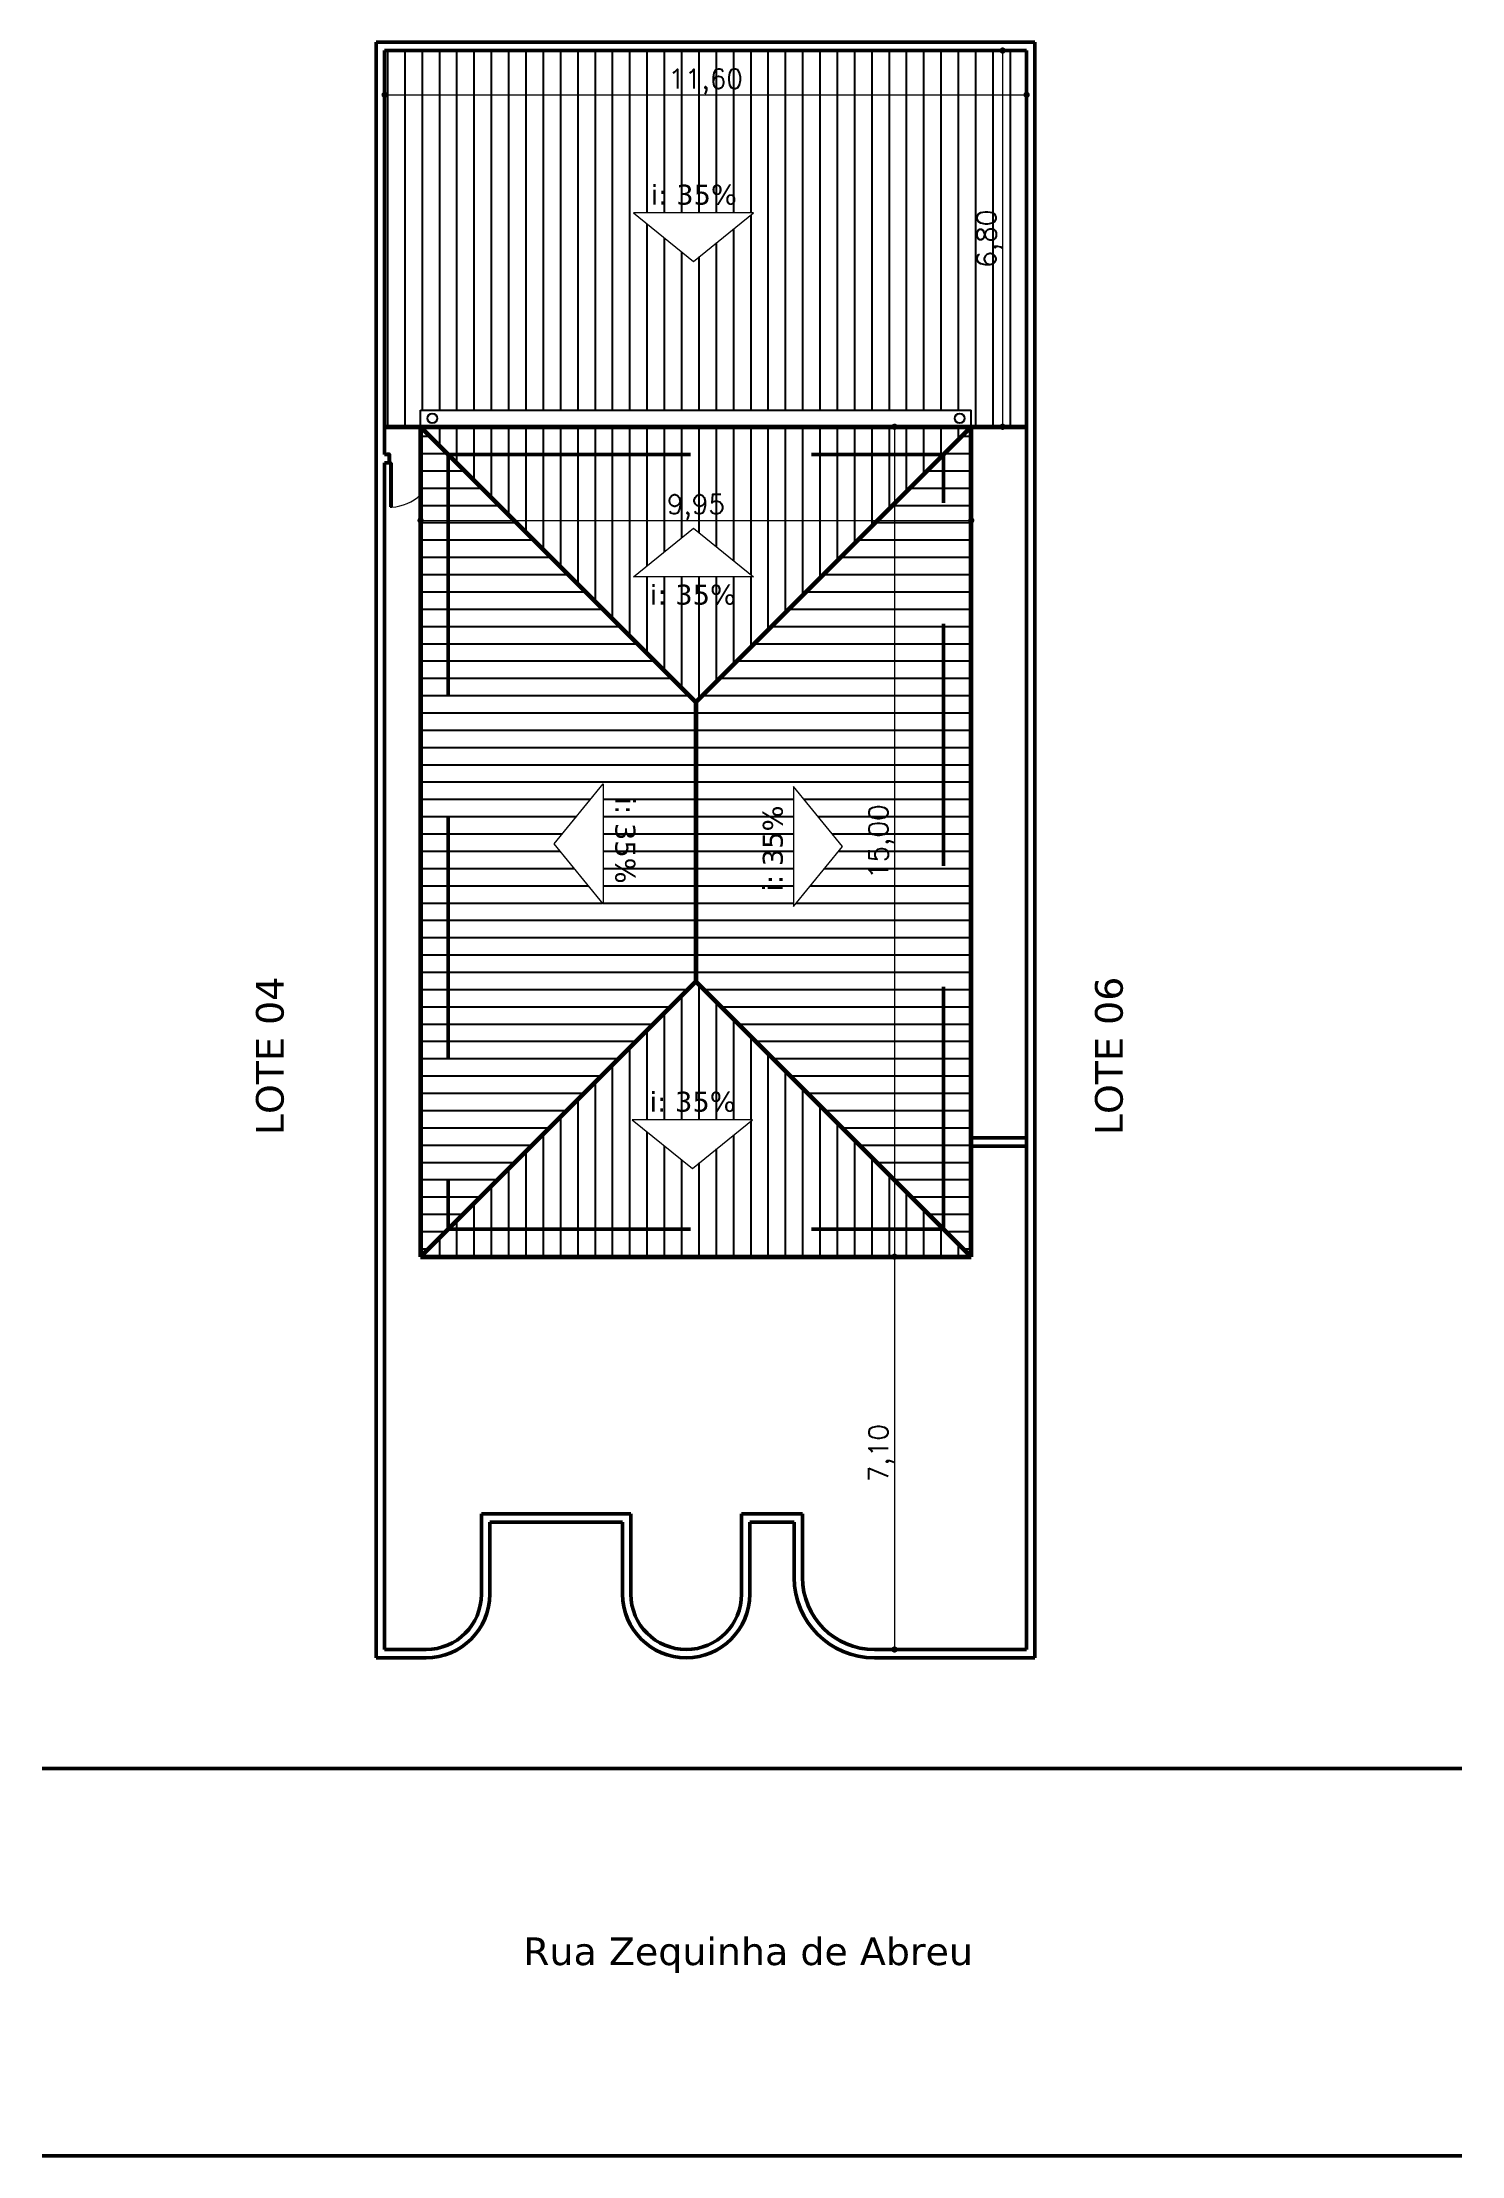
# Model space of a CAD drawing. Header units: millimetres. Extents: x 43 to 162, y -12 to 70.
# Drawn here: x 136.26 to 161.9, y -5.14 to 33.06 of the extents above; entities that cross this region are included whole.
import ezdxf

# ---------------------------------------------------------------- set-up
doc = ezdxf.new("R2010")
doc.units = ezdxf.units.MM
doc.header["$LTSCALE"] = 35
doc.header["$MEASUREMENT"] = 0
doc.header["$PDMODE"] = 35
doc.linetypes.add('HIDDEN2', pattern=[0.1875, 0.125, -0.0625])
for name, color, linetype, lineweight in [('ALVENARIA', 7, 'Continuous', 50), ('cotas', 1, 'Continuous', 9), ('ESQ. FINA', 11, 'Continuous', 15), ('ESQ. GROSSA', 152, 'Continuous', 30)]:
    doc.layers.add(name, color=color, linetype=linetype, lineweight=lineweight)
for name, color, linetype in [('detalhes', 41, 'Continuous'), ('TELHADO', 153, 'Continuous'), ('TEXTO', 172, 'Continuous')]:
    doc.layers.add(name, color=color, linetype=linetype)
doc.styles.add('COTAS', font='romans.shx')
doc.styles.add('TEXTO ARQ', font='verdana.ttf')
doc.dimstyles.new('1 50', dxfattribs={"dimtxt": 0.09, "dimasz": 0.18, "dimexe": 0.0005, "dimexo": 0.001, "dimgap": 0.0006, "dimtad": 1, "dimzin": 0, "dimtxsty": 'COTAS', "dimblk": 'DOTSMALL', "dimcen": 0.003, "dimdle": 0.0003, "dimclrd": 256, "dimclre": 256, "dimclrt": 256, "dimazin": 0, "dimtfac": 1, "dimtix": 1, "dimtmove": 0, "dimatfit": 3, "dimldrblk": 'DOTSMALL', "dimfxl": 1, "dimtolj": 1, "dimtzin": 0, "dimlwd": -1, "dimlwe": -1, "dimarcsym": 0})

msp = doc.modelspace()

# ---------------------------------------------------------------- texts
at = {"layer": 'TEXTO', "style": 'TEXTO ARQ'}
for s, height, p in [('i: 35%', 0.36, (147.25, 30.123)), ('i: 35%', 0.36, (147.233, 22.894)), ('i: 35%', 0.36, (147.229, 13.729)), ('Rua Zequinha de Abreu', 0.5, (144.945, -1.696))]:
    msp.add_text(s, height=height, dxfattribs=at).set_placement(p)
for s, height, rotation, p in [('i: 35%', 0.36, 270, (146.612, 19.408)), ('i: 35%', 0.36, 90, (149.636, 17.705)), ('LOTE 04', 0.5, 90, (140.618, 13.304)), ('LOTE 06', 0.5, 90, (155.779, 13.304))]:
    msp.add_text(s, height=height, rotation=rotation, dxfattribs=at).set_placement(p)

# ---------------------------------------------------------------- blocks, each defined once
blk = doc.blocks.new('_DotSmall')
at = {"color": 0, "const_width": 0.5}
blk.add_lwpolyline([(-0.0625, 0, 1), (0.0625, 0, 1)], format="xyb", close=True, dxfattribs=at)
blk = doc.blocks.new('*D31')
at = {"layer": 'cotas'}
for p, q in [((154.041, 32.908), (153.609, 32.908)), ((153.609, 32.908), (153.609, 26.107)), ((154.041, 26.108), (153.609, 26.108))]:
    blk.add_line(p, q, dxfattribs=at)
at = {"layer": 'Defpoints', "color": 0}
for p in [(154.042, 32.908), (153.609, 26.108), (154.042, 26.108)]:
    blk.add_point(p, dxfattribs=at)
at = {"layer": 'cotas', "xscale": 0.18, "yscale": 0.18, "zscale": 0.18}
for p, rotation in [((153.609, 32.908), 90), ((153.609, 26.108), 270)]:
    blk.add_blockref('_DotSmall', p, dxfattribs=dict(at, rotation=rotation))
at = {"layer": 'cotas', "insert": (153.371, 29.508), "char_height": 0.35, "attachment_point": 5, "rotation": 90, "style": 'COTAS'}
blk.add_mtext('\\A1;6,80', dxfattribs=at)
blk = doc.blocks.new('*D32')
at = {"layer": 'cotas'}
for p, q in [((142.442, 32.907), (142.442, 32.107)), ((154.042, 32.907), (154.042, 32.107)), ((142.442, 32.108), (154.043, 32.108))]:
    blk.add_line(p, q, dxfattribs=at)
at = {"layer": 'Defpoints', "color": 0}
for p in [(142.442, 32.908), (154.042, 32.908), (154.042, 32.108)]:
    blk.add_point(p, dxfattribs=at)
at = {"layer": 'cotas', "xscale": 0.18, "yscale": 0.18, "zscale": 0.18, "rotation": 180}
blk.add_blockref('_DotSmall', (142.442, 32.108), dxfattribs=at)
at = {"layer": 'cotas', "xscale": 0.18, "yscale": 0.18, "zscale": 0.18}
blk.add_blockref('_DotSmall', (154.042, 32.108), dxfattribs=at)
at = {"layer": 'cotas', "insert": (148.242, 32.346), "char_height": 0.35, "attachment_point": 5, "style": 'COTAS'}
blk.add_mtext('\\A1;11,60', dxfattribs=at)
blk = doc.blocks.new('*D33')
at = {"layer": 'cotas'}
for p, q in [((151.867, 26.108), (151.656, 26.108)), ((151.656, 26.108), (151.656, 11.107)), ((151.867, 11.108), (151.656, 11.108))]:
    blk.add_line(p, q, dxfattribs=at)
at = {"layer": 'Defpoints', "color": 0}
for p in [(151.868, 26.108), (151.656, 11.108), (151.868, 11.108)]:
    blk.add_point(p, dxfattribs=at)
at = {"layer": 'cotas', "xscale": 0.18, "yscale": 0.18, "zscale": 0.18}
for p, rotation in [((151.656, 26.108), 90), ((151.656, 11.108), 270)]:
    blk.add_blockref('_DotSmall', p, dxfattribs=dict(at, rotation=rotation))
at = {"layer": 'cotas', "insert": (151.418, 18.608), "char_height": 0.35, "attachment_point": 5, "rotation": 90, "style": 'COTAS'}
blk.add_mtext('\\A1;15,00', dxfattribs=at)
blk = doc.blocks.new('*D34')
at = {"layer": 'cotas'}
for p, q in [((143.092, 23.923), (143.092, 24.416)), ((143.092, 24.416), (153.043, 24.416)), ((153.042, 23.923), (153.042, 24.416))]:
    blk.add_line(p, q, dxfattribs=at)
at = {"layer": 'Defpoints', "color": 0}
for p in [(153.042, 24.416), (143.092, 23.922), (153.042, 23.922)]:
    blk.add_point(p, dxfattribs=at)
at = {"layer": 'cotas', "xscale": 0.18, "yscale": 0.18, "zscale": 0.18, "rotation": 180}
blk.add_blockref('_DotSmall', (143.092, 24.416), dxfattribs=at)
at = {"layer": 'cotas', "xscale": 0.18, "yscale": 0.18, "zscale": 0.18}
blk.add_blockref('_DotSmall', (153.042, 24.416), dxfattribs=at)
at = {"layer": 'cotas', "insert": (148.067, 24.654), "char_height": 0.35, "attachment_point": 5, "style": 'COTAS'}
blk.add_mtext('\\A1;9,95', dxfattribs=at)
blk = doc.blocks.new('*D35')
at = {"layer": 'cotas'}
for p, q in [((151.867, 11.108), (151.656, 11.108)), ((151.656, 11.108), (151.656, 4.007)), ((154.041, 4.008), (151.656, 4.008))]:
    blk.add_line(p, q, dxfattribs=at)
at = {"layer": 'Defpoints', "color": 0}
for p in [(151.868, 11.108), (151.656, 4.008), (154.042, 4.008)]:
    blk.add_point(p, dxfattribs=at)
at = {"layer": 'cotas', "xscale": 0.18, "yscale": 0.18, "zscale": 0.18}
for p, rotation in [((151.656, 11.108), 90), ((151.656, 4.008), 270)]:
    blk.add_blockref('_DotSmall', p, dxfattribs=dict(at, rotation=rotation))
at = {"layer": 'cotas', "insert": (151.418, 7.558), "char_height": 0.35, "attachment_point": 5, "rotation": 90, "style": 'COTAS'}
blk.add_mtext('\\A1;7,10', dxfattribs=at)

# ---------------------------------------------------------------- dimensions: what is measured, and where the dimension line sits
at = {"layer": 'cotas'}
for base, p1, p2, picture, middle in [((154.042, 32.108), (142.442, 32.908), (154.042, 32.908), '*D32', (148.242, 32.346)), ((153.042, 24.416), (143.092, 23.922), (153.042, 23.922), '*D34', (148.067, 24.654))]:
    dim = msp.add_linear_dim(base=base, p1=p1, p2=p2, dimstyle='1 50', override={"dimtxt": 0.35, "dimgap": 0.03, "dimblk1": 'DOTSMALL', "dimblk2": 'DOTSMALL', "dimsah": 1}, dxfattribs=at)
    dim.commit()
    dim.dimension.update_dxf_attribs({"geometry": picture, "text_midpoint": middle})
for base, p1, p2, picture, middle in [((153.609, 26.108), (154.042, 32.908), (154.042, 26.108), '*D31', (153.371, 29.508)), ((151.656, 11.108), (151.868, 26.108), (151.868, 11.108), '*D33', (151.418, 18.608)), ((151.656, 4.008), (151.868, 11.108), (154.042, 4.008), '*D35', (151.418, 7.558))]:
    dim = msp.add_linear_dim(base=base, p1=p1, p2=p2, angle=90, dimstyle='1 50', override={"dimtxt": 0.35, "dimgap": 0.03, "dimblk1": 'DOTSMALL', "dimblk2": 'DOTSMALL', "dimsah": 1}, dxfattribs=at)
    dim.commit()
    dim.dimension.update_dxf_attribs({"geometry": picture, "text_midpoint": middle})

# ---------------------------------------------------------------- hatches: boundary and pattern name
at = {"layer": 'TELHADO', "ltscale": 0.5}
h = msp.add_hatch(dxfattribs=at)
h.set_pattern_fill('ANSI31', color=256, scale=2.5, angle=45, style=0)
h.paths.add_polyline_path([(154.042, 32.908), (142.442, 32.908), (142.442, 26.108), (143.092, 26.108), (143.092, 26.408), (153.042, 26.408), (153.042, 26.108), (154.042, 26.108)])
h.paths.add_polyline_path([(149.11, 29.977), (148.025, 29.097), (146.94, 29.977)], flags=16)
h.paths.add_polyline_path([(153.075, 28.895), (153.075, 30.12), (153.667, 30.12), (153.667, 28.895)], flags=24)
h.paths.add_polyline_path([(147.48, 32.642), (149.005, 32.642), (149.005, 32.05), (147.48, 32.05)], flags=24)
h.paths.add_polyline_path([(147.157, 30.022), (149.041, 30.022), (149.041, 30.584), (147.157, 30.584)], flags=24)
h = msp.add_hatch(dxfattribs=at)
h.set_pattern_fill('ANSI31', color=256, scale=2.5, angle=45, style=0)
h.paths.add_polyline_path([(152.542, 25.608), (143.592, 25.608), (148.067, 21.133)])
h.paths.add_polyline_path([(148.024, 24.278), (146.939, 23.398), (149.109, 23.398)], flags=16)
h.paths.add_polyline_path([(152.542, 25.608), (153.042, 26.108), (143.092, 26.108), (143.592, 25.608)])
h.paths.add_polyline_path([(148.067, 16.083), (143.592, 11.608), (152.542, 11.608)])
h.paths.add_polyline_path([(149.089, 13.584), (148.004, 12.703), (146.918, 13.584)], flags=16)
h.paths.add_polyline_path([(153.042, 11.108), (152.542, 11.608), (143.592, 11.608), (143.092, 11.108)])
h.paths.add_polyline_path([(147.447, 24.95), (148.688, 24.95), (148.688, 24.358), (147.447, 24.358)], flags=24)
h.paths.add_polyline_path([(147.139, 22.793), (149.024, 22.793), (149.024, 23.355), (147.139, 23.355)], flags=24)
h.paths.add_polyline_path([(147.136, 13.628), (149.02, 13.628), (149.02, 14.191), (147.136, 14.191)], flags=24)
at = {"layer": 'TELHADO', "ltscale": 5}
h = msp.add_hatch(dxfattribs=at)
h.set_pattern_fill('ANSI31', color=256, scale=2.5, angle=135, style=0)
h.paths.add_polyline_path([(148.067, 21.133), (143.592, 25.608), (143.592, 11.608), (148.067, 16.083)])
h.paths.add_polyline_path([(146.39, 17.484), (145.509, 18.569), (146.39, 19.654)], flags=16)
h.paths.add_polyline_path([(143.092, 11.108), (143.592, 11.608), (143.592, 25.608), (143.092, 26.108)])
h.paths.add_polyline_path([(148.067, 16.083), (152.542, 11.608), (152.542, 25.608), (148.067, 21.133)])
h.paths.add_polyline_path([(149.832, 19.608), (150.713, 18.523), (149.832, 17.438)], flags=16)
h.paths.add_polyline_path([(153.042, 26.108), (152.542, 25.608), (152.542, 11.608), (153.042, 11.108)])
h.paths.add_polyline_path([(146.51, 19.502), (146.51, 17.617), (147.073, 17.617), (147.073, 19.502)], flags=24)
h.paths.add_polyline_path([(151.122, 17.845), (151.122, 19.37), (151.714, 19.37), (151.714, 17.845)], flags=24)
h.paths.add_polyline_path([(149.737, 17.611), (149.737, 19.496), (149.175, 19.496), (149.175, 17.611)], flags=24)

# ---------------------------------------------------------------- linework, layer by layer
at = {"layer": 'ALVENARIA'}
for p, q in [((142.292, 3.858), (142.292, 33.058)), ((142.292, 33.058), (154.192, 33.058)), ((142.442, 32.908), (154.042, 32.908)), ((142.442, 25.608), (142.442, 32.908)), ((154.042, 4.008), (154.042, 32.908)), ((154.192, 3.858), (154.192, 33.058)), ((142.442, 25.608), (142.542, 25.608)), ((142.442, 4.008), (142.442, 25.458)), ((142.442, 25.458), (142.542, 25.458)), ((153.042, 13.258), (154.042, 13.258)), ((153.042, 13.108), (154.042, 13.108)), ((144.192, 5.008), (144.192, 6.458)), ((144.192, 6.458), (144.342, 6.458)), ((144.342, 6.458), (146.892, 6.458)), ((144.342, 5.008), (144.342, 6.308)), ((144.342, 6.308), (146.742, 6.308)), ((146.742, 6.458), (146.892, 6.458)), ((146.742, 5.008), (146.742, 6.308)), ((146.892, 5.008), (146.892, 6.458)), ((148.892, 5.008), (148.892, 6.458)), ((148.892, 6.458), (149.042, 6.458)), ((148.892, 6.458), (149.842, 6.458)), ((149.042, 5.008), (149.042, 6.308)), ((149.042, 6.308), (149.842, 6.308)), ((149.842, 6.458), (149.992, 6.458)), ((149.842, 5.308), (149.842, 6.308)), ((149.992, 5.308), (149.992, 6.458)), ((142.292, 3.858), (143.192, 3.858)), ((142.292, 3.858), (143.192, 3.858)), ((142.442, 4.008), (143.192, 4.008)), ((142.442, 4.008), (143.192, 4.008)), ((147.892, 4.008), (147.892, 4.008)), ((151.292, 4.008), (154.042, 4.008)), ((151.292, 4.008), (154.042, 4.008)), ((151.292, 3.858), (154.192, 3.858)), ((151.292, 3.858), (154.192, 3.858)), ((136.257, 1.858), (161.905, 1.858)), ((136.257, -5.142), (161.905, -5.142))]:
    msp.add_line(p, q, dxfattribs=at)
at = {"layer": 'ALVENARIA', "linetype": 'HIDDEN2'}
for p, q in [((143.592, 25.608), (143.592, 11.608)), ((143.592, 25.608), (152.542, 25.608)), ((152.542, 11.608), (152.542, 25.608)), ((143.592, 11.608), (152.542, 11.608))]:
    msp.add_line(p, q, dxfattribs=at)
at = {"layer": 'ALVENARIA'}
for centre, radius, start, end in [((143.192, 5.008), 1, 270, 0), ((143.192, 5.008), 1.15, 270, 0), ((147.892, 5.008), 1.15, 180, 270), ((147.892, 5.008), 1, 180, 270), ((147.892, 5.008), 1, 270, 0), ((147.892, 5.008), 1.15, 270, 0), ((151.292, 5.308), 1.45, 180, 270), ((151.292, 5.308), 1.3, 180, 270)]:
    msp.add_arc(centre, radius, start, end, dxfattribs=at)
at = {"layer": 'cotas'}
for points in [[(149.11, 29.977), (146.94, 29.977), (148.025, 29.097), (149.11, 29.977)], [(149.109, 23.398), (146.939, 23.398), (148.024, 24.278), (149.109, 23.398)], [(146.39, 19.654), (146.39, 17.484), (145.509, 18.569), (146.39, 19.654)], [(149.832, 19.608), (149.832, 17.438), (150.713, 18.523), (149.832, 19.608)], [(149.089, 13.584), (146.918, 13.584), (148.004, 12.703), (149.089, 13.584)]]:
    msp.add_lwpolyline(points, dxfattribs=at)
at = {"layer": 'detalhes'}
for p, q in [((143.092, 26.108), (143.092, 26.408)), ((143.092, 26.408), (153.042, 26.408)), ((153.042, 26.108), (153.042, 26.408))]:
    msp.add_line(p, q, dxfattribs=at)
for centre in [(143.303, 26.259), (152.832, 26.259)]:
    msp.add_circle(centre, 0.088, dxfattribs=at)
at = {"layer": 'ESQ. FINA'}
msp.add_arc((142.539, 25.465), 0.808, 272.3517, 313.2209, dxfattribs=at)
at = {"layer": 'ESQ. GROSSA'}
for p, q in [((142.472, 25.608, 0), (142.472, 25.608, 0)), ((142.472, 25.608, 0), (142.542, 25.608, 0)), ((142.527, 25.623, 0), (142.487, 25.623, 0)), ((142.542, 25.608), (142.512, 25.608)), ((142.512, 25.608), (142.512, 25.458)), ((142.542, 25.608, 0), (142.542, 25.608, 0)), ((142.542, 25.458), (142.542, 25.608)), ((142.472, 25.458), (142.472, 25.458)), ((142.472, 25.458), (142.542, 25.458)), ((142.527, 25.443), (142.487, 25.443)), ((142.512, 25.458), (142.542, 25.458)), ((142.572, 25.458), (142.542, 25.458)), ((142.542, 25.458), (142.542, 25.458)), ((142.542, 25.458), (142.542, 24.658)), ((142.572, 24.658), (142.572, 25.458)), ((142.542, 24.658), (142.572, 24.658))]:
    msp.add_line(p, q, dxfattribs=at)
msp.add_lwpolyline([(142.512, 25.458), (142.512, 25.608)], dxfattribs=at)
for centre, start, end in [((142.487, 25.608, 0), 90, 180), ((142.527, 25.608, 0), 0, 90), ((142.487, 25.458), 180, 270), ((142.527, 25.458), 270, 0)]:
    msp.add_arc(centre, 0.015, start, end, dxfattribs=at)
at = {"layer": 'TELHADO', "linetype": 'Continuous', "lineweight": 60}
for p, q in [((142.442, 26.108), (154.042, 26.108)), ((143.092, 26.108), (148.067, 21.133)), ((143.092, 26.108), (143.092, 11.108)), ((153.042, 26.108), (148.067, 21.133)), ((153.042, 11.108), (153.042, 26.108)), ((148.067, 21.133), (148.067, 16.083)), ((143.092, 11.108), (148.067, 16.083)), ((153.042, 11.108), (148.067, 16.083)), ((143.092, 11.108), (153.042, 11.108))]:
    msp.add_line(p, q, dxfattribs=at)

msp.set_redraw_order([(e.dxf.handle, doc.entitydb.next_handle()) for e in msp.query("TEXT MTEXT ATTDEF DIMENSION ARC_DIMENSION")])  # texts and dimensions are drawn at this point

doc.saveas('drawing.dxf')
